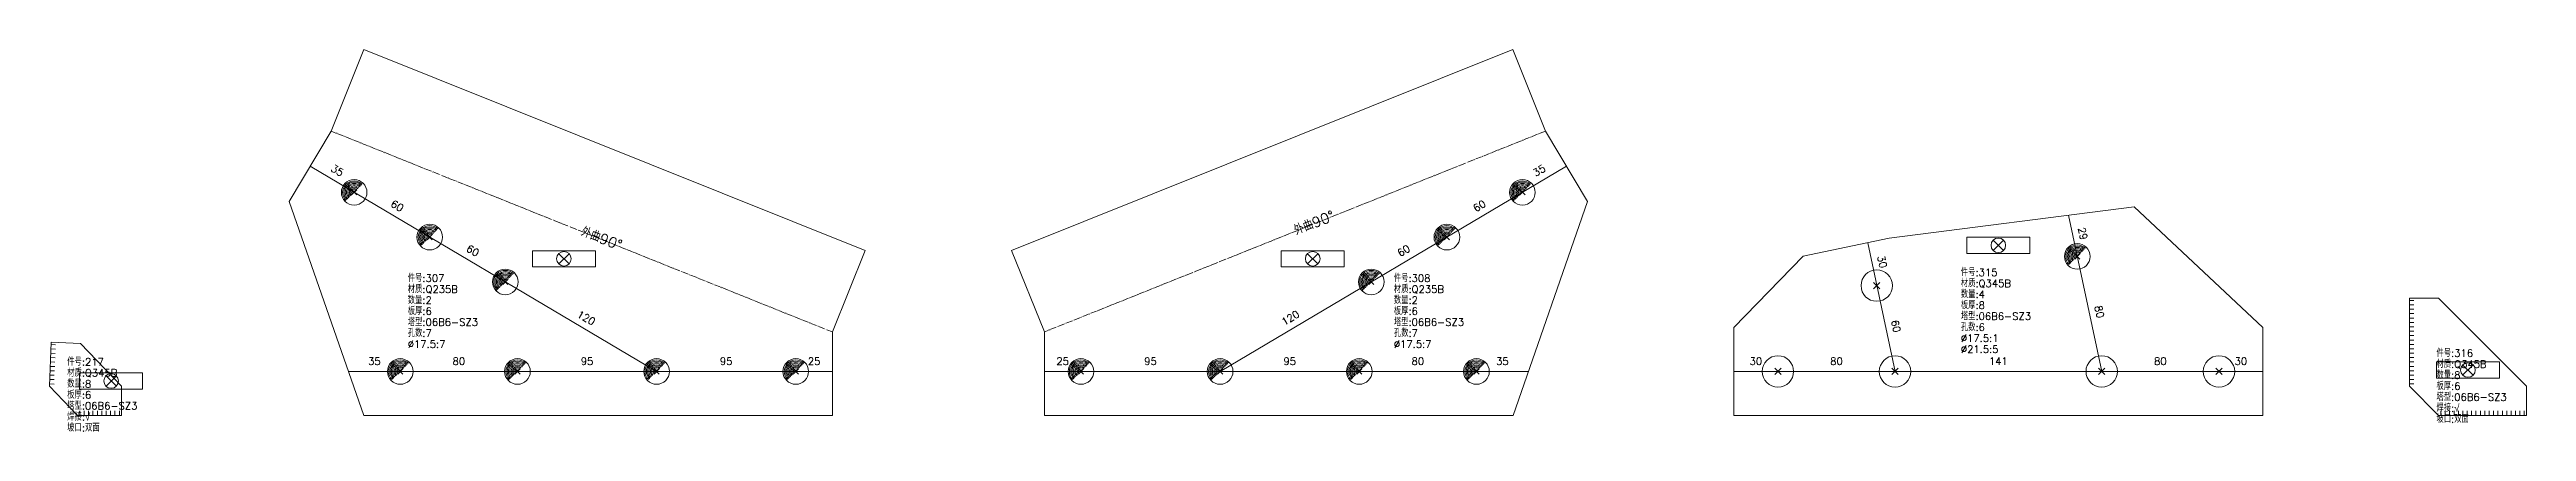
# Model space of a CAD drawing. Extents: x 0 to 6519, y -11 to 2213.
# Drawn here: x 3576 to 5267, y 1952 to 2213 of the extents above; entities that cross this region are included whole.
import ezdxf
from ezdxf.enums import TextEntityAlignment as Align

# ---------------------------------------------------------------- set-up
doc = ezdxf.new("R2010")
doc.units = 0
doc.header["$MEASUREMENT"] = 0
doc.linetypes.add('制弯线', pattern=[5.9, 4, -0.5, 0.2, -0.5, 0.2, -0.5])
for name, color, linetype, lineweight in [('1', 7, 'CONTINUOUS', 25), ('2', 7, 'CONTINUOUS', 25), ('5', 7, 'CONTINUOUS', 25)]:
    doc.layers.add(name, color=color, linetype=linetype, lineweight=lineweight)
doc.styles.get("Standard").update_dxf_attribs({"font": 'simplex.shx', "width": 0.7, "height": 3, "bigfont": 'gbhzfs.shx'})

msp = doc.modelspace()

# ---------------------------------------------------------------- texts
at = {"layer": '1', "color": 7, "linetype": 'Continuous', "lineweight": 13}
for s, p in [('件号:315', (4880.7, 2056.7)), ('件号:307', (3820.4, 2052.7)), ('材质:Q235B', (3820.4, 2045.2)), ('件号:308', (4493.6, 2052.7)), ('材质:Q235B', (4493.6, 2045.2)), ('材质:Q345B', (4880.7, 2049.2)), ('数量:4', (4880.7, 2041.7)), ('数量:2', (3820.4, 2037.7)), ('板厚:6', (3820.4, 2030.2)), ('塔型:06B6-SZ3', (3820.4, 2022.7)), ('数量:2', (4493.6, 2037.7)), ('板厚:6', (4493.6, 2030.2)), ('塔型:06B6-SZ3', (4493.6, 2022.7)), ('板厚:8', (4880.7, 2034.2)), ('塔型:06B6-SZ3', (4880.7, 2026.7)), ('孔数:7', (3820.4, 2015.2)), ('%%c17.5:7', (3820.4, 2007.7)), ('孔数:7', (4493.6, 2015.2)), ('%%c17.5:7', (4493.6, 2007.7)), ('孔数:6', (4880.7, 2019.2)), ('%%c17.5:1', (4880.7, 2011.7)), ('件号:217', (3587.9, 1995.5)), ('%%c21.5:5', (4880.7, 2004.2)), ('材质:Q345B', (5205.4, 1994)), ('件号:316', (5205.4, 2001.5)), ('材质:Q345B', (3587.9, 1988)), ('数量:8', (3587.9, 1980.5)), ('板厚:6', (3587.9, 1973)), ('数量:8', (5205.4, 1986.5)), ('板厚:6', (5205.4, 1979)), ('塔型:06B6-SZ3', (5205.4, 1971.5)), ('塔型:06B6-SZ3', (3587.9, 1965.5)), ('焊接:√', (3587.9, 1958)), ('焊接:√', (5205.4, 1964)), ('坡口:双面', (5205.4, 1956.5)), ('坡口:双面', (3587.9, 1950.5))]:
    msp.add_text(s, height=5, dxfattribs=at).set_placement(p, align=Align.BOTTOM_LEFT)
at = {"layer": '2', "color": 7, "linetype": 'Continuous', "lineweight": 13}
for s, rotation, p in [('35', 330, (3770.3, 2126.9)), ('35', 31, (4594.9, 2126.9)), ('60', 330, (3811.2, 2102.7)), ('60', 31, (4554.1, 2102.7)), ('29', 283, (4960.1, 2086.3)), ('60', 330, (3862.8, 2072.1)), ('60', 31, (4502.4, 2072.1)), ('30', 283, (4823.1, 2067)), ('120', 330, (3940.2, 2026.2)), ('120', 31, (4425, 2026.2)), ('80', 283, (4971.4, 2032.9)), ('60', 283, (4832.5, 2023))]:
    msp.add_text(s, height=5, rotation=rotation, dxfattribs=at).set_placement(p, align=Align.BOTTOM_CENTER)
for rotation, p in [(22, (4427.9, 2084)), (339, (3937.3, 2084))]:
    msp.add_text('外曲90%%d', height=7, rotation=rotation, dxfattribs=at).set_placement(p, align=Align.BOTTOM_LEFT)
for s, p in [('35', (3797.6, 1996)), ('80', (3855.3, 1996)), ('95', (3942.8, 1996)), ('95', (4037.8, 1996)), ('25', (4097.8, 1996)), ('25', (4267.5, 1996)), ('95', (4327.5, 1996)), ('95', (4422.5, 1996)), ('80', (4510, 1996)), ('35', (4567.7, 1996)), ('30', (4740.8, 1996)), ('80', (4795.8, 1996)), ('141', (4906.3, 1996)), ('80', (5016.9, 1996)), ('30', (5071.9, 1996))]:
    msp.add_text(s, height=5, dxfattribs=at).set_placement(p, align=Align.BOTTOM_CENTER)

# ---------------------------------------------------------------- blocks, each defined once
blk = doc.blocks.new('板孔17.5')
at = {"layer": '5', "color": 7, "linetype": 'Continuous', "lineweight": 0}
for p, q in [((-0.2, -0.2), (0.2, 0.2)), ((-0.2, 0.2), (0.2, -0.2))]:
    blk.add_line(p, q, dxfattribs=at)
at = {"layer": '5', "color": 7, "linetype": 'Continuous', "lineweight": 13}
blk.add_circle((0, 0), 1, dxfattribs=at)
for radius in [0.9, 0.8, 0.7, 0.6, 0.5, 0.4, 0.3, 0.2, 0.1]:
    blk.add_arc((0, 0), radius, 45, 225, dxfattribs=at)
blk = doc.blocks.new('板孔21.5')
at = {"layer": '5', "color": 7, "linetype": 'Continuous', "lineweight": 13}
for p, q in [((-0.2, -0.2), (0.2, 0.2)), ((0.2, -0.2), (-0.2, 0.2))]:
    blk.add_line(p, q, dxfattribs=at)
blk.add_circle((0, 0), 1, dxfattribs=at)

# ---------------------------------------------------------------- linework, layer by layer
at = {"layer": '1', "color": 7, "linetype": 'Continuous', "lineweight": 18}
for p, q in [((3790.3, 2213), (3768, 2157.3)), ((4132.6, 2075.7), (3790.3, 2213)), ((4574.9, 2213), (4232.6, 2075.7)), ((4597.2, 2157.3), (4574.9, 2213)), ((3768, 2157.3), (3739.4, 2109.2)), ((4625.8, 2109.2), (4597.2, 2157.3)), ((3739.4, 2109.2), (3790.3, 1963)), ((4575, 1963), (4625.8, 2109.2)), ((4999, 2105.4), (4831.8, 2084.2)), ((5086.9, 2023), (4999, 2105.4)), ((4831.8, 2084.2), (4773.1, 2071.7)), ((4110.3, 2020), (4132.6, 2075.7)), ((4232.6, 2075.7), (4255, 2020)), ((4773.1, 2071.7), (4725.8, 2023)), ((5206.9, 2043), (5186.9, 2043)), ((5186.9, 2043), (5186.9, 1983)), ((5266.9, 1983), (5206.9, 2043)), ((3577, 2013), (3575.8, 1983)), ((3597, 2012.2), (3577, 2013)), ((4110.3, 1963), (4110.3, 2020)), ((4255, 2020), (4255, 1963)), ((4725.8, 2023), (4725.8, 1963)), ((5086.9, 1963), (5086.9, 2023)), ((3625, 1983), (3597, 2012.2)), ((3575.8, 1983), (3595, 1963)), ((3625, 1963), (3625, 1983)), ((5186.9, 1983), (5206.9, 1963)), ((5266.9, 1963), (5266.9, 1983)), ((3595, 1963), (3625, 1963)), ((3790.3, 1963), (4110.3, 1963)), ((4255, 1963), (4575, 1963)), ((4725.8, 1963), (5086.9, 1963)), ((5206.9, 1963), (5266.9, 1963))]:
    msp.add_line(p, q, dxfattribs=at)
at = {"layer": '1', "color": 7, "linetype": 'Continuous', "lineweight": 13}
for p, q in [((4884.8, 2084.7), (4884.8, 2073.7)), ((4927.8, 2084.7), (4884.8, 2084.7)), ((4909.9, 2082.7), (4902.8, 2075.7)), ((4902.8, 2082.7), (4909.9, 2075.7)), ((4927.8, 2073.7), (4927.8, 2084.7)), ((3905.5, 2075.5), (3905.5, 2064.5)), ((3948.5, 2075.5), (3905.5, 2075.5)), ((3905.5, 2064.5), (3948.5, 2064.5)), ((3930.6, 2073.5), (3923.5, 2066.5)), ((3923.5, 2073.5), (3930.6, 2066.5)), ((3948.5, 2064.5), (3948.5, 2075.5)), ((4416.7, 2075.5), (4416.7, 2064.5)), ((4459.7, 2075.5), (4416.7, 2075.5)), ((4416.7, 2064.5), (4459.7, 2064.5)), ((4441.7, 2073.5), (4434.7, 2066.5)), ((4434.7, 2073.5), (4441.7, 2066.5)), ((4459.7, 2064.5), (4459.7, 2075.5)), ((4884.8, 2073.7), (4927.8, 2073.7)), ((5205.4, 1999.5), (5205.4, 1988.5)), ((5248.4, 1999.5), (5205.4, 1999.5)), ((5230.4, 1997.5), (5223.3, 1990.5)), ((5223.3, 1997.5), (5230.4, 1990.5)), ((5248.4, 1988.5), (5248.4, 1999.5)), ((3596.4, 1992), (3596.4, 1981)), ((3639.4, 1992), (3596.4, 1992)), ((3596.4, 1981), (3639.4, 1981)), ((3621.5, 1990), (3614.4, 1982.9)), ((3614.4, 1990), (3621.5, 1982.9)), ((3639.4, 1981), (3639.4, 1992)), ((5205.4, 1988.5), (5248.4, 1988.5))]:
    msp.add_line(p, q, dxfattribs=at)
for centre in [(4906.3, 2079.2), (3927, 2070), (4438.2, 2070), (5226.9, 1994), (3617.9, 1986.5)]:
    msp.add_circle(centre, 5, dxfattribs=at)
at = {"layer": '2', "color": 190, "linetype": '制弯线', "lineweight": 13}
for p, q in [((4110.3, 2020), (3768, 2157.3)), ((4597.2, 2157.3), (4255, 2020))]:
    msp.add_line(p, q, dxfattribs=at)
at = {"layer": '2', "color": 9, "linetype": 'Continuous', "lineweight": 13}
for p, q in [((3990.3, 1993), (3753.7, 2133.3)), ((4375, 1993), (4611.5, 2133.3)), ((4976.9, 1993), (4954.2, 2099.7)), ((4835.8, 1993), (4817.1, 2081)), ((3779.8, 1993), (4110.3, 1993)), ((4585.4, 1993), (4255, 1993)), ((5086.9, 1993), (4725.8, 1993))]:
    msp.add_line(p, q, dxfattribs=at)
at = {"layer": '2', "color": 7, "linetype": 'Continuous', "lineweight": 13}
for p, q in [((5186.9, 2041.5), (5189.9, 2041.5)), ((5186.9, 2038.5), (5189.9, 2038.5)), ((5186.9, 2035.5), (5189.9, 2035.5)), ((5186.9, 2032.5), (5189.9, 2032.5)), ((5186.9, 2029.5), (5189.9, 2029.5)), ((5186.9, 2026.5), (5189.9, 2026.5)), ((5186.9, 2023.5), (5189.9, 2023.5)), ((5186.9, 2020.5), (5189.9, 2020.5)), ((5186.9, 2017.5), (5189.9, 2017.5)), ((5186.9, 2014.5), (5189.9, 2014.5)), ((3576.4, 1996.5), (3579.4, 1996.4)), ((3576.5, 1999.5), (3579.5, 1999.4)), ((3576.6, 2002.5), (3579.6, 2002.4)), ((3576.7, 2005.5), (3579.7, 2005.3)), ((3576.8, 2008.5), (3579.8, 2008.3)), ((3577, 2011.5), (3580, 2011.3)), ((5186.9, 2011.5), (5189.9, 2011.5)), ((5186.9, 2008.5), (5189.9, 2008.5)), ((5186.9, 2005.5), (5189.9, 2005.5)), ((5186.9, 2002.5), (5189.9, 2002.5)), ((5186.9, 1999.5), (5189.9, 1999.5)), ((5186.9, 1996.5), (5189.9, 1996.5)), ((3575.9, 1984.5), (3578.9, 1984.4)), ((3576, 1987.5), (3579, 1987.4)), ((3576.1, 1990.5), (3579.1, 1990.4)), ((3576.3, 1993.5), (3579.3, 1993.4)), ((5186.9, 1993.5), (5189.9, 1993.5)), ((5186.9, 1990.5), (5189.9, 1990.5)), ((5186.9, 1987.5), (5189.9, 1987.5)), ((5186.9, 1984.5), (5189.9, 1984.5)), ((3596.5, 1963), (3596.5, 1966)), ((3599.5, 1963), (3599.5, 1966)), ((3602.5, 1963), (3602.5, 1966)), ((3605.5, 1963), (3605.5, 1966)), ((3608.5, 1963), (3608.5, 1966)), ((3611.5, 1963), (3611.5, 1966)), ((3614.5, 1963), (3614.5, 1966)), ((3617.5, 1963), (3617.5, 1966)), ((3620.5, 1963), (3620.5, 1966)), ((3623.5, 1963), (3623.5, 1966)), ((5208.4, 1963), (5208.4, 1966)), ((5211.4, 1963), (5211.4, 1966)), ((5214.4, 1963), (5214.4, 1966)), ((5217.4, 1963), (5217.4, 1966)), ((5220.4, 1963), (5220.4, 1966)), ((5223.4, 1963), (5223.4, 1966)), ((5226.4, 1963), (5226.4, 1966)), ((5229.4, 1963), (5229.4, 1966)), ((5232.4, 1963), (5232.4, 1966)), ((5235.4, 1963), (5235.4, 1966)), ((5238.4, 1963), (5238.4, 1966)), ((5241.4, 1963), (5241.4, 1966)), ((5244.4, 1963), (5244.4, 1966)), ((5247.4, 1963), (5247.4, 1966)), ((5250.4, 1963), (5250.4, 1966)), ((5253.4, 1963), (5253.4, 1966)), ((5256.4, 1963), (5256.4, 1966)), ((5259.4, 1963), (5259.4, 1966)), ((5262.4, 1963), (5262.4, 1966)), ((5265.4, 1963), (5265.4, 1966))]:
    msp.add_line(p, q, dxfattribs=at)

# ---------------------------------------------------------------- block references
at = {"layer": '1', "color": 7, "linetype": 'Continuous', "lineweight": 0}
for name, p, xscale, yscale, zscale in [('板孔17.5', (3783.8, 2115.4), 8.75, 8.75, 8.75), ('板孔17.5', (4581.4, 2115.4), 8.75, 8.75, 8.75), ('板孔17.5', (3835.4, 2084.8), 8.75, 8.75, 8.75), ('板孔17.5', (4529.8, 2084.8), 8.75, 8.75, 8.75), ('板孔17.5', (4960.2, 2071.6), 8.75, 8.75, 8.75), ('板孔17.5', (3887, 2054.2), 8.75, 8.75, 8.75), ('板孔17.5', (4478.2, 2054.2), 8.75, 8.75, 8.75), ('板孔21.5', (4823.3, 2051.7), 10.75, 10.75, 10.75), ('板孔17.5', (3815.3, 1993), 8.75, 8.75, 8.75), ('板孔17.5', (3895.3, 1993), 8.75, 8.75, 8.75), ('板孔17.5', (3990.3, 1993), 8.75, 8.75, 8.75), ('板孔17.5', (4085.3, 1993), 8.75, 8.75, 8.75), ('板孔17.5', (4280, 1993), 8.75, 8.75, 8.75), ('板孔17.5', (4375, 1993), 8.75, 8.75, 8.75), ('板孔17.5', (4470, 1993), 8.75, 8.75, 8.75), ('板孔17.5', (4550, 1993), 8.75, 8.75, 8.75), ('板孔21.5', (4755.8, 1993), 10.75, 10.75, 10.75), ('板孔21.5', (4835.8, 1993), 10.75, 10.75, 10.75), ('板孔21.5', (4976.9, 1993), 10.75, 10.75, 10.75), ('板孔21.5', (5056.9, 1993), 10.75, 10.75, 10.75)]:
    msp.add_blockref(name, p, dxfattribs=dict(at, xscale=xscale, yscale=yscale, zscale=zscale))

msp.set_redraw_order([(e.dxf.handle, doc.entitydb.next_handle()) for e in msp.query("TEXT MTEXT ATTDEF DIMENSION ARC_DIMENSION")])  # texts and dimensions are drawn at this point

doc.saveas('drawing.dxf')
